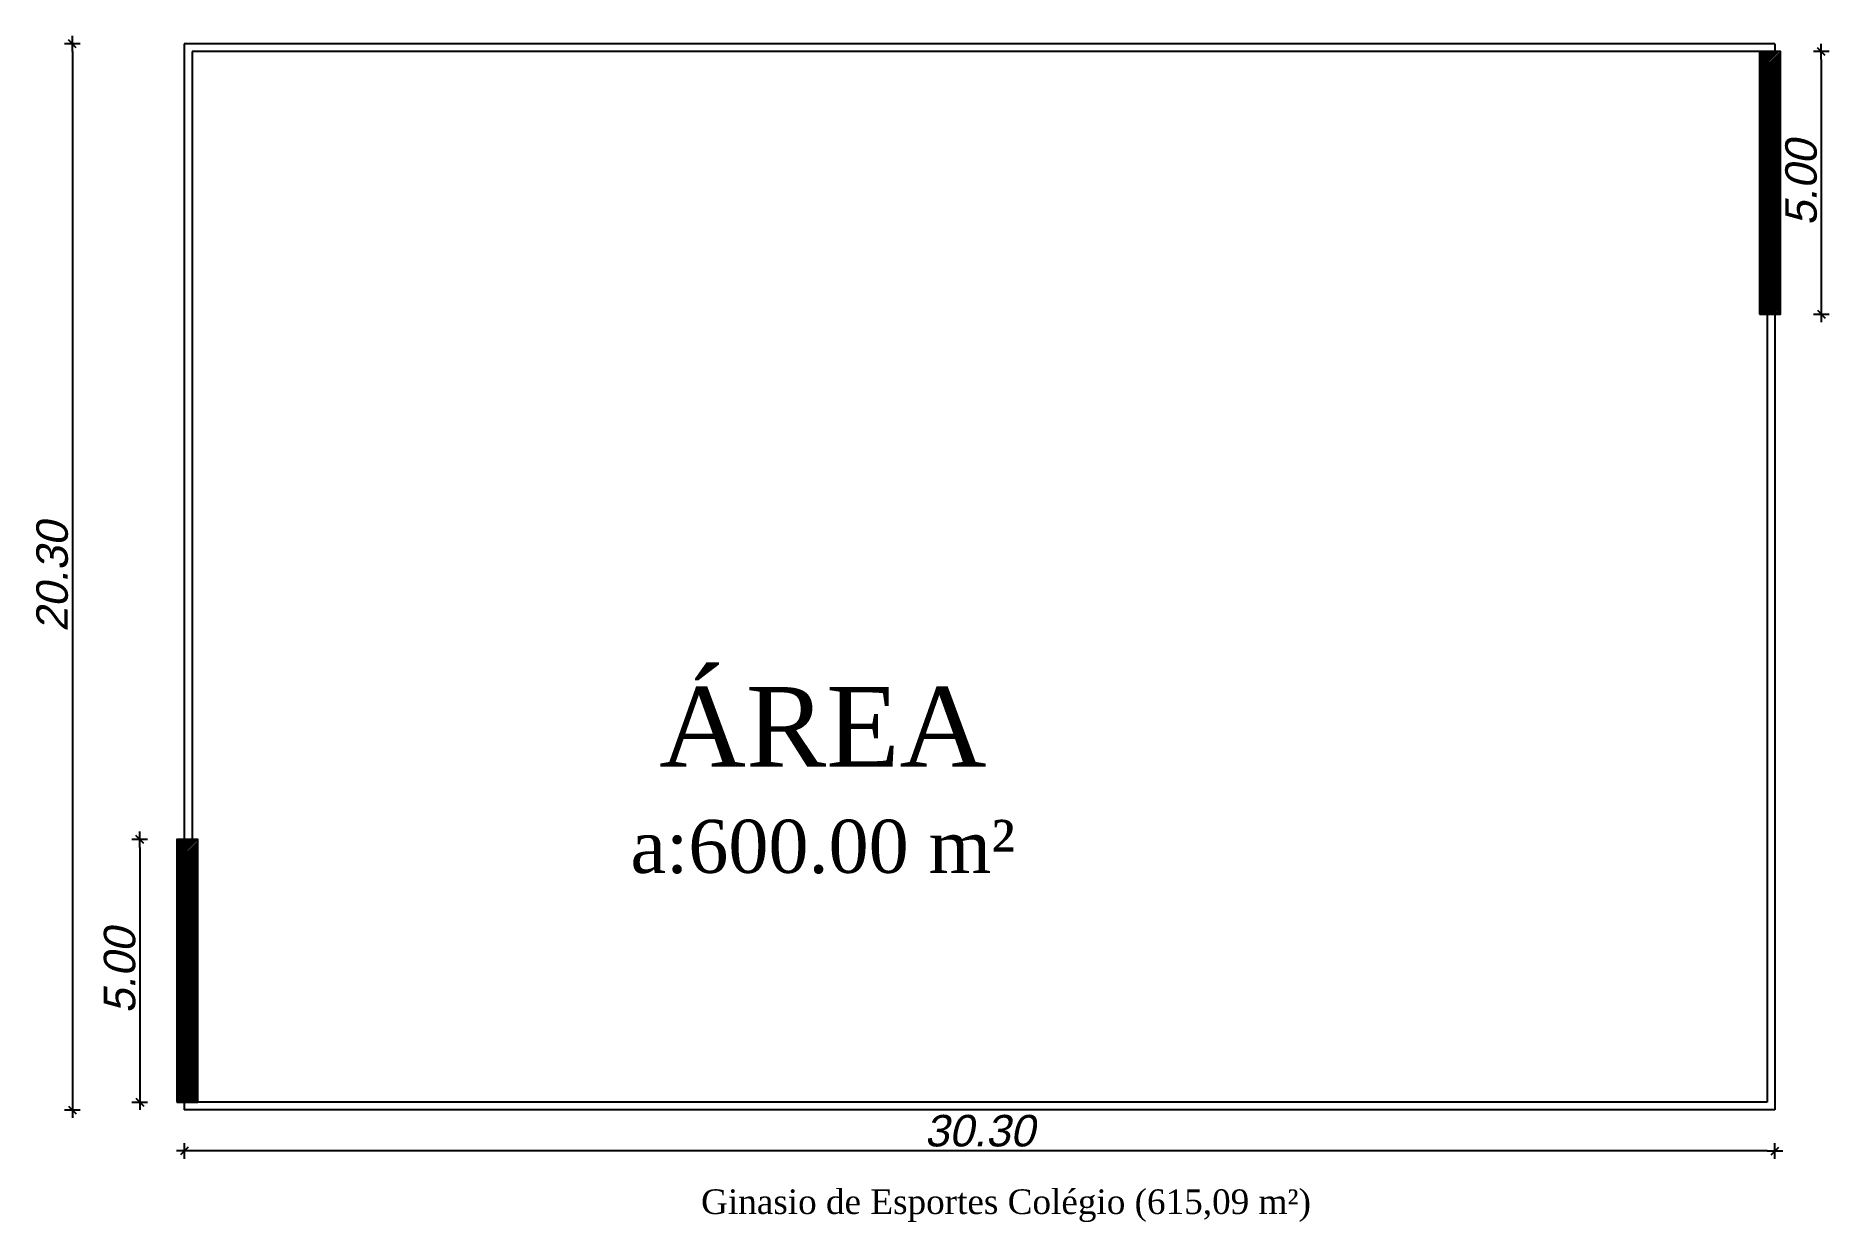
# Model space of a CAD drawing. Header units: metres. Extents: x 2113 to 5678, y -2764 to 956.
# Drawn here: x 3424.73 to 3458.89, y 251.7 to 274.29 of the extents above; entities that cross this region are included whole.
import ezdxf

# ---------------------------------------------------------------- set-up
doc = ezdxf.new("R2010")
doc.units = ezdxf.units.M
doc.header["$MEASUREMENT"] = 0
for name, color, linetype in [('COTASOK', 1, 'Continuous'), ('PAREDE', 7, 'Continuous'), ('TextoÁreas', 7, 'Continuous')]:
    doc.layers.add(name, color=color, linetype=linetype)
doc.styles.add('JEF', font='times.ttf', dxfattribs={"height": 0.3})
doc.styles.add('TimesNewRoman', font='times.ttf')
doc.styles.add('util2000', font='arial.ttf', dxfattribs={"oblique": 12.000028})
doc.dimstyles.new('int_1-50_m_MS_50', dxfattribs={"dimscale": 0.05, "dimtxt": 3, "dimasz": 1.5, "dimexe": 1, "dimexo": 0, "dimgap": 0.75, "dimtad": 1, "dimzin": 1, "dimdsep": 46, "dimtxsty": 'util2000', "dimblk": '_U2_SETA01', "dimcen": 1.5, "dimse1": 1, "dimse2": 1, "dimclrd": 1, "dimclre": 1, "dimclrt": 1, "dimazin": 3, "dimtfac": 1, "dimtix": 1, "dimtmove": 1, "dimatfit": 3, "dimldrblk": '_U2_SETA02', "dimfxl": 1, "dimtzin": 12, "dimarcsym": 0})
pattern_1 = [(45, (-413987.671766, -6968864.274095), (-0.02209708691208, 0.02209708691208), [])]

msp = doc.modelspace()

# ---------------------------------------------------------------- texts
at = {"layer": 'COTASOK', "style": 'JEF'}
for s in ['Ginasio de Esportes Colégio', 'Ginasio de Esportes Colégio (615,09 m²)']:
    msp.add_text(s, height=0.46875, dxfattribs=at).set_placement((3437.401, 251.859))
at = {"layer": 'TextoÁreas', "insert": (3439.72, 260.112), "char_height": 1.516296, "attachment_point": 5, "style": 'TimesNewRoman'}
msp.add_mtext('{\\fTimes New Roman|b0|i0|c186|p18;\\C1;ÁREA\\C256;\\P\\H0.6667x;\\C5;a:\\fTimes New Roman|b0|i0|c0|p18;600\\fTimes New Roman|b0|i0|c186|p18;.\\fTimes New Roman|b0|i0|c0|p18;00\\fTimes New Roman|b0|i0|c186|p18; m²}', dxfattribs=at)
msp.add_mtext('{\\fTimes New Roman|b0|i0|c186|p18;\\C1;ÁREA\\C256;\\P\\H0.6667x;\\C5;a:\\fTimes New Roman|b0|i0|c0|p18;600\\fTimes New Roman|b0|i0|c186|p18;.\\fTimes New Roman|b0|i0|c0|p18;00\\fTimes New Roman|b0|i0|c186|p18; m²}', dxfattribs=at)

# ---------------------------------------------------------------- blocks, each defined once
blk = doc.blocks.new('_U2_SETA01')
at = {"color": 0}
for p, q in [((-1, 0), (1, 0)), ((0, -1), (0, 1))]:
    blk.add_line(p, q, dxfattribs=at)
blk.add_line((-0.5, -0.5), (0.5, 0.5))
blk = doc.blocks.new('*D13')
at = {"layer": 'Defpoints', "color": 0, "ltscale": 0.3, "transparency": 16777216}
for p in [(3427.557, 274.14), (3425.425, 253.84), (3429.081, 253.84)]:
    blk.add_point(p, dxfattribs=at)
at = {"layer": 'PAREDE', "color": 1, "lineweight": -2, "ltscale": 0.3, "transparency": 16777216}
blk.add_line((3425.425, 273.99), (3425.425, 253.99), dxfattribs=at)
at = {"layer": 'PAREDE', "color": 1, "lineweight": -2, "ltscale": 0.3, "transparency": 16777216, "xscale": 0.15, "yscale": 0.15, "zscale": 0.15}
for p, rotation in [((3425.425, 274.14), 90), ((3425.425, 253.84), 270)]:
    blk.add_blockref('_U2_SETA01', p, dxfattribs=dict(at, rotation=rotation))
at = {"layer": 'PAREDE', "color": 1, "ltscale": 0.3, "transparency": 16777216, "insert": (3425.043, 263.99), "char_height": 0.3, "attachment_point": 5, "rotation": 90, "style": 'util2000'}
blk.add_mtext('{\\H2x;20.30}', dxfattribs=at)
blk = doc.blocks.new('_U2_SETA02')
blk.add_solid([(-1, -0.17), (0, 0), (-1, 0.17)])
blk = doc.blocks.new('*D14')
at = {"layer": 'Defpoints', "color": 0, "ltscale": 0.3, "transparency": 16777216}
for p in [(3427.413, 258.99), (3426.709, 253.99), (3427.413, 253.99)]:
    blk.add_point(p, dxfattribs=at)
at = {"layer": 'PAREDE', "color": 1, "lineweight": -2, "ltscale": 0.3, "transparency": 16777216}
blk.add_line((3426.709, 258.84), (3426.709, 254.14), dxfattribs=at)
at = {"layer": 'PAREDE', "color": 1, "lineweight": -2, "ltscale": 0.3, "transparency": 16777216, "xscale": 0.15, "yscale": 0.15, "zscale": 0.15}
for p, rotation in [((3426.709, 258.99), 90), ((3426.709, 253.99), 270)]:
    blk.add_blockref('_U2_SETA01', p, dxfattribs=dict(at, rotation=rotation))
at = {"layer": 'PAREDE', "color": 1, "ltscale": 0.3, "transparency": 16777216, "insert": (3426.328, 256.49), "char_height": 0.3, "attachment_point": 5, "rotation": 90, "style": 'util2000'}
blk.add_mtext('{\\H2x;5.00}', dxfattribs=at)
blk = doc.blocks.new('*D15')
at = {"layer": 'Defpoints', "color": 0, "ltscale": 0.3, "transparency": 16777216}
for p in [(3457.963, 273.99), (3457.963, 268.99), (3458.739, 268.99)]:
    blk.add_point(p, dxfattribs=at)
at = {"layer": 'PAREDE', "color": 1, "lineweight": -2, "ltscale": 0.3, "transparency": 16777216}
blk.add_line((3458.739, 273.84), (3458.739, 269.14), dxfattribs=at)
at = {"layer": 'PAREDE', "color": 1, "lineweight": -2, "ltscale": 0.3, "transparency": 16777216, "xscale": 0.15, "yscale": 0.15, "zscale": 0.15}
for p, rotation in [((3458.739, 273.99), 90), ((3458.739, 268.99), 270)]:
    blk.add_blockref('_U2_SETA01', p, dxfattribs=dict(at, rotation=rotation))
at = {"layer": 'PAREDE', "color": 1, "ltscale": 0.3, "transparency": 16777216, "insert": (3458.357, 271.49), "char_height": 0.3, "attachment_point": 5, "rotation": 90, "style": 'util2000'}
blk.add_mtext('{\\H2x;5.00}', dxfattribs=at)
blk = doc.blocks.new('*D16')
at = {"layer": 'Defpoints', "color": 0, "ltscale": 0.3, "transparency": 16777216}
for p in [(3427.557, 253.84), (3457.857, 253.84), (3427.557, 253.059)]:
    blk.add_point(p, dxfattribs=at)
at = {"layer": 'PAREDE', "color": 1, "lineweight": -2, "ltscale": 0.3, "transparency": 16777216}
blk.add_line((3457.707, 253.059), (3427.707, 253.059), dxfattribs=at)
at = {"layer": 'PAREDE', "color": 1, "lineweight": -2, "ltscale": 0.3, "transparency": 16777216, "xscale": 0.15, "yscale": 0.15, "zscale": 0.15, "rotation": 180}
blk.add_blockref('_U2_SETA01', (3427.557, 253.059), dxfattribs=at)
at = {"layer": 'PAREDE', "color": 1, "lineweight": -2, "ltscale": 0.3, "transparency": 16777216, "xscale": 0.15, "yscale": 0.15, "zscale": 0.15}
blk.add_blockref('_U2_SETA01', (3457.857, 253.059), dxfattribs=at)
at = {"layer": 'PAREDE', "color": 1, "ltscale": 0.3, "transparency": 16777216, "insert": (3442.707, 253.441), "char_height": 0.3, "attachment_point": 5, "style": 'util2000'}
blk.add_mtext('{\\H2x;30.30}', dxfattribs=at)

# ---------------------------------------------------------------- dimensions: what is measured, and where the dimension line sits
at = {"layer": 'PAREDE', "ltscale": 0.3}
for base, p1, p2, picture, middle in [((3425.425, 253.84), (3427.557, 274.14), (3429.081, 253.84), '*D13', (3425.043, 263.99)), ((3458.739, 268.99), (3457.963, 273.99), (3457.963, 268.99), '*D15', (3458.357, 271.49)), ((3426.709, 253.99), (3427.413, 258.99), (3427.413, 253.99), '*D14', (3426.328, 256.49))]:
    dim = msp.add_linear_dim(base=base, p1=p1, p2=p2, angle=90, text='{\\H2x;<>}', dimstyle='int_1-50_m_MS_50', override={"dimscale": 0.1}, dxfattribs=at)
    dim.commit()
    dim.dimension.update_dxf_attribs({"geometry": picture, "text_midpoint": middle})
dim = msp.add_linear_dim(base=(3427.557, 253.059), p1=(3457.857, 253.84), p2=(3427.557, 253.84), text='{\\H2x;<>}', dimstyle='int_1-50_m_MS_50', override={"dimscale": 0.1}, dxfattribs=at)
dim.commit()
dim.dimension.update_dxf_attribs({"geometry": '*D16', "text_midpoint": (3442.707, 253.441)})

# ---------------------------------------------------------------- hatches: boundary and pattern name
at = {"layer": 'PAREDE'}
h = msp.add_hatch(dxfattribs=at)
h.set_pattern_fill('ANSI31,_O', color=256, scale=0.25)
h.set_pattern_definition(pattern_1)
h.paths.add_polyline_path([(3457.963, 273.99), (3457.563, 273.99), (3457.563, 268.99), (3457.963, 268.99)])
h.paths.add_polyline_path([(3427.813, 258.99), (3427.413, 258.99), (3427.413, 253.99), (3427.813, 253.99)])
h = msp.add_hatch(dxfattribs=at)
h.set_pattern_fill('ANSI31,_O', color=256, scale=0.25)
h.set_pattern_definition(pattern_1)
h.paths.add_polyline_path([(3457.963, 273.99), (3457.563, 273.99), (3457.563, 268.99), (3457.963, 268.99)])
h.paths.add_polyline_path([(3427.813, 258.99), (3427.413, 258.99), (3427.413, 253.99), (3427.813, 253.99)])

# ---------------------------------------------------------------- linework, layer by layer
for p, q in [((3457.857, 274.14), (3427.557, 274.14)), ((3427.557, 274.14), (3427.557, 258.99)), ((3457.857, 274.14), (3427.557, 274.14)), ((3427.557, 274.14), (3427.557, 258.99)), ((3457.707, 273.99), (3427.707, 273.99)), ((3457.707, 273.99), (3427.707, 273.99)), ((3427.707, 273.99), (3427.707, 258.99)), ((3457.707, 273.99), (3427.707, 273.99)), ((3457.707, 273.99), (3427.707, 273.99)), ((3427.707, 273.99), (3427.707, 258.99)), ((3457.857, 274.14), (3457.857, 273.99)), ((3457.857, 274.14), (3457.857, 273.99)), ((3457.707, 268.99), (3457.707, 253.99)), ((3457.707, 268.99), (3457.707, 253.99)), ((3457.857, 268.99), (3457.857, 253.84)), ((3457.857, 268.99), (3457.857, 253.84)), ((3427.557, 253.99), (3427.557, 253.84)), ((3427.557, 253.99), (3427.557, 253.84)), ((3457.857, 253.84), (3427.557, 253.84)), ((3457.857, 253.84), (3427.557, 253.84)), ((3457.707, 253.99), (3427.707, 253.99)), ((3457.707, 253.99), (3427.707, 253.99))]:
    msp.add_line(p, q, dxfattribs=at)
for points in [[(3457.563, 268.99), (3457.963, 268.99), (3457.963, 273.99), (3457.563, 273.99)], [(3457.563, 268.99), (3457.963, 268.99), (3457.963, 273.99), (3457.563, 273.99)], [(3427.413, 253.99), (3427.813, 253.99), (3427.813, 258.99), (3427.413, 258.99)], [(3427.413, 253.99), (3427.813, 253.99), (3427.813, 258.99), (3427.413, 258.99)]]:
    msp.add_lwpolyline(points, close=True, dxfattribs=at)

msp.set_redraw_order([(e.dxf.handle, doc.entitydb.next_handle()) for e in msp.query("TEXT MTEXT ATTDEF DIMENSION ARC_DIMENSION")])  # texts and dimensions are drawn at this point

doc.saveas('drawing.dxf')
